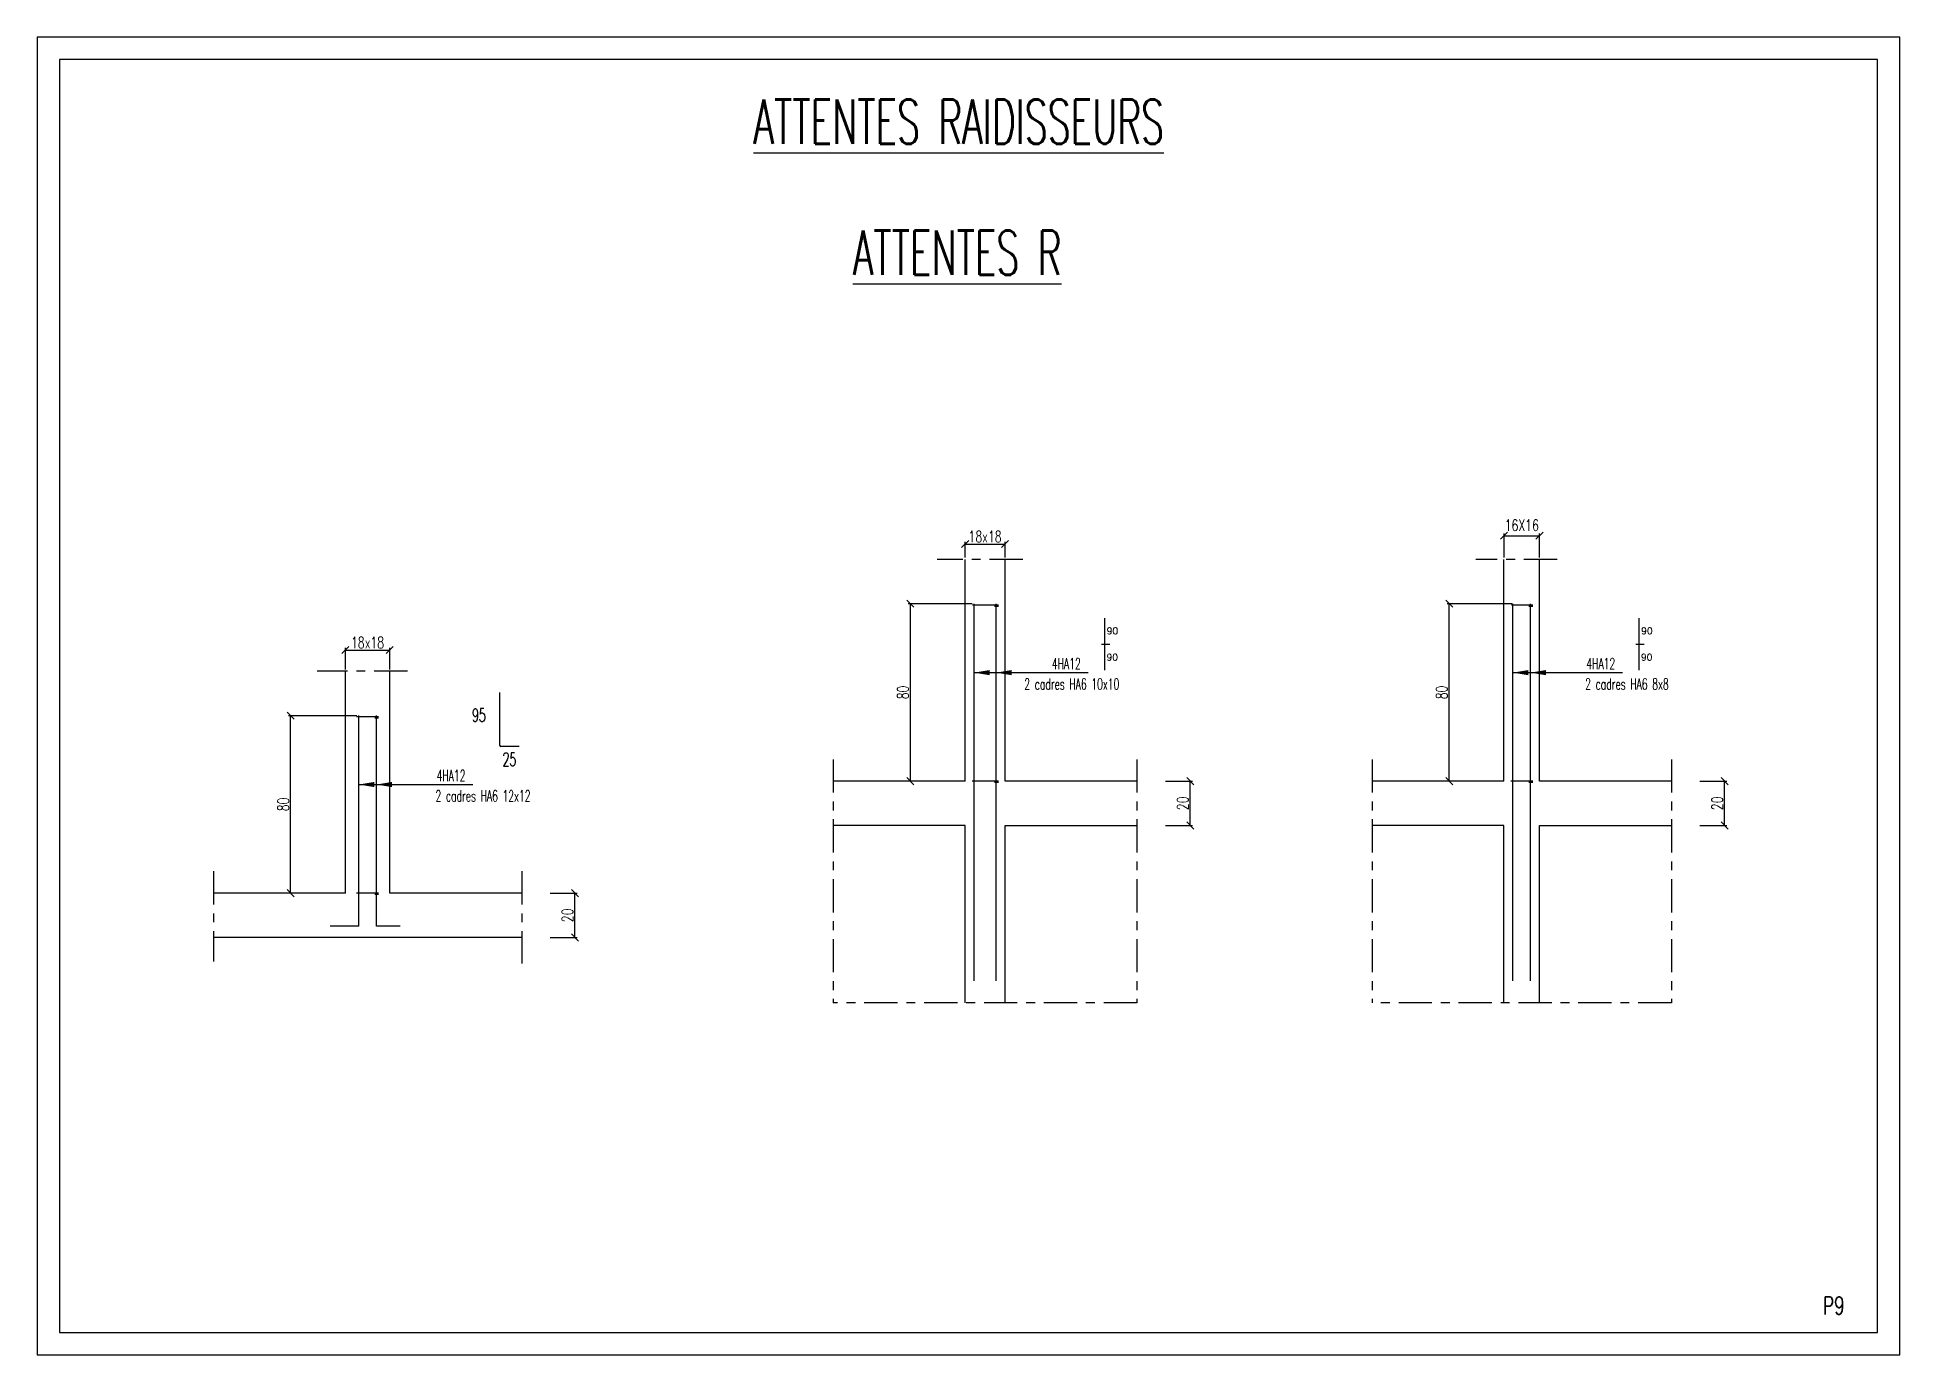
# Model space of a CAD drawing. Extents: x 308 to 787, y -199 to -146.
# Drawn here: x 660.97 to 681.97, y -169.39 to -154.54 of the extents above; entities that cross this region are included whole.
import ezdxf

# ---------------------------------------------------------------- set-up
doc = ezdxf.new("R2010")
doc.units = 0
doc.header["$LTSCALE"] = 0.5
doc.header["$MEASUREMENT"] = 0
doc.linetypes.add('AXES2', pattern=[1.125, 0.75, -0.125, 0.125, -0.125])
doc.layers.get('0').update_dxf_attribs({"linetype": 'CONTINUOUS'})
doc.layers.get('DEFPOINTS').update_dxf_attribs({"linetype": 'CONTINUOUS'})
for name, color, linetype in [('COTATION', 7, 'CONTINUOUS'), ('FERRAILLAGE', 1, 'CONTINUOUS'), ('HABILLAGE', 7, 'CONTINUOUS'), ('Texte', 7, 'CONTINUOUS'), ('TEXTES', 1, 'CONTINUOUS')]:
    doc.layers.add(name, color=color, linetype=linetype)
doc.styles.add('ROMANS8', font='romans.shx', dxfattribs={"width": 0.7})
doc.dimstyles.new('I84 1-20 cm', dxfattribs={"dimscale": 0.4, "dimtxt": 0.32, "dimasz": 0.2, "dimexe": 0.06, "dimexo": 0.05, "dimgap": 0.05, "dimtad": 1, "dimdec": 1, "dimlfac": 40, "dimzin": 9, "dimdsep": 46, "dimtxsty": 'ROMANS8', "dimblk": 'OBLIQUE', "dimcen": 0.09, "dimclrd": 256, "dimclre": 256, "dimclrt": 1, "dimadec": 0, "dimazin": 0, "dimtfac": 1, "dimtdec": 1, "dimtofl": 0, "dimtmove": 2, "dimatfit": 3, "dimfxl": 0, "dimtolj": 1, "dimtzin": 0, "dimarcsym": 0})

msp = doc.modelspace()

# ---------------------------------------------------------------- texts
at = {"layer": 'FERRAILLAGE', "color": 7, "style": 'ROMANS8'}
for p in [(673.0267, -161.269), (679.0522, -161.269), (673.0246, -161.5654), (679.0501, -161.5654)]:
    msp.add_text('90', height=0.075, dxfattribs=at).set_placement(p)
at = {"layer": 'FERRAILLAGE', "color": 1, "style": 'ROMANS8', "width": 0.6}
for s, height, p in [('4HA12', 0.12665, (672.4082, -161.664)), ('4HA12', 0.12665, (678.4336, -161.664)), ('2 cadres HA6 10x10', 0.126654, (672.0971, -161.8935)), ('2 cadres HA6 8x8', 0.126654, (678.4211, -161.8935)), ('4HA12', 0.12665, (665.4705, -162.9252)), ('2 cadres HA6 12x12', 0.126654, (665.4579, -163.1547))]:
    msp.add_text(s, height=height, dxfattribs=at).set_placement(p)
at = {"layer": 'FERRAILLAGE', "color": 7, "style": 'ROMANS8', "width": 0.6}
for s, p in [('95', (665.8699, -162.2564)), ('25', (666.2146, -162.7542))]:
    msp.add_text(s, height=0.15, dxfattribs=at).set_placement(p)
at = {"layer": 'HABILLAGE', "color": 1, "style": 'ROMANS8', "width": 0.7}
msp.add_text('P9', height=0.2, dxfattribs=at).set_placement((681.101, -168.9361))
at = {"layer": 'Texte', "color": 4, "style": 'ROMANS8', "width": 0.6}
msp.add_text('%%uATTENTES R', height=0.5, dxfattribs=at).set_placement((670.164, -157.2193))
at = {"layer": 'TEXTES', "color": 4, "style": 'ROMANS8', "width": 0.6}
msp.add_text('%%uATTENTES RAIDISSEURS', height=0.5, dxfattribs=at).set_placement((669.0435, -155.7416))

# ---------------------------------------------------------------- blocks, each defined once
blk = doc.blocks.new('_Oblique')
at = {"layer": 'COTATION', "color": 0, "lineweight": -2}
blk.add_line((-0.5, -0.5), (0.5, 0.5), dxfattribs=at)
blk = doc.blocks.new('*D685')
at = {"layer": 'COTATION', "lineweight": -2, "transparency": 16777216}
for p, q in [((673.688, -162.925), (673.992, -162.925)), ((673.968, -163.425), (673.968, -162.925)), ((673.688, -163.425), (673.992, -163.425))]:
    blk.add_line(p, q, dxfattribs=at)
at = {"layer": 'DEFPOINTS', "color": 0, "transparency": 16777216}
for p in [(673.668, -162.925), (673.968, -162.925), (673.668, -163.425)]:
    blk.add_point(p, dxfattribs=at)
at = {"layer": 'COTATION', "lineweight": -2, "transparency": 16777216, "xscale": 0.08000000000000002, "yscale": 0.08000000000000002, "zscale": 0.08000000000000002}
for p, rotation in [((673.968, -162.925), 90), ((673.968, -163.425), 270)]:
    blk.add_blockref('_Oblique', p, dxfattribs=dict(at, rotation=rotation))
at = {"layer": 'COTATION', "color": 1, "transparency": 16777216, "insert": (673.884, -163.175), "char_height": 0.128, "attachment_point": 5, "rotation": 90, "style": 'ROMANS8'}
blk.add_mtext('\\A1;20', dxfattribs=at)
blk = doc.blocks.new('*D686')
at = {"layer": 'COTATION', "lineweight": -2, "transparency": 16777216}
for p, q in [((671.509, -160.925), (670.789, -160.925)), ((670.813, -162.925), (670.813, -160.925)), ((671.41, -162.925), (670.789, -162.925))]:
    blk.add_line(p, q, dxfattribs=at)
at = {"layer": 'DEFPOINTS', "color": 0, "transparency": 16777216}
for p in [(670.813, -160.925), (671.529, -160.925), (671.43, -162.925)]:
    blk.add_point(p, dxfattribs=at)
at = {"layer": 'COTATION', "lineweight": -2, "transparency": 16777216, "xscale": 0.08000000000000002, "yscale": 0.08000000000000002, "zscale": 0.08000000000000002}
for p, rotation in [((670.813, -160.925), 90), ((670.813, -162.925), 270)]:
    blk.add_blockref('_Oblique', p, dxfattribs=dict(at, rotation=rotation))
at = {"layer": 'COTATION', "color": 1, "transparency": 16777216, "insert": (670.729, -161.925), "char_height": 0.128, "attachment_point": 5, "rotation": 90, "style": 'ROMANS8'}
blk.add_mtext('\\A1;80', dxfattribs=at)
blk = doc.blocks.new('*D687')
at = {"layer": 'COTATION', "lineweight": -2, "transparency": 16777216}
for p, q in [((666.75, -164.187), (667.054, -164.187)), ((667.03, -164.687), (667.03, -164.187)), ((666.75, -164.687), (667.054, -164.687))]:
    blk.add_line(p, q, dxfattribs=at)
at = {"layer": 'DEFPOINTS', "color": 0, "transparency": 16777216}
for p in [(666.73, -164.187), (667.03, -164.187), (666.73, -164.687)]:
    blk.add_point(p, dxfattribs=at)
at = {"layer": 'COTATION', "lineweight": -2, "transparency": 16777216, "xscale": 0.08000000000000002, "yscale": 0.08000000000000002, "zscale": 0.08000000000000002}
for p, rotation in [((667.03, -164.187), 90), ((667.03, -164.687), 270)]:
    blk.add_blockref('_Oblique', p, dxfattribs=dict(at, rotation=rotation))
at = {"layer": 'COTATION', "color": 1, "transparency": 16777216, "insert": (666.946, -164.437), "char_height": 0.128, "attachment_point": 5, "rotation": 90, "style": 'ROMANS8'}
blk.add_mtext('\\A1;20', dxfattribs=at)
blk = doc.blocks.new('*D688')
at = {"layer": 'COTATION', "lineweight": -2, "transparency": 16777216}
for p, q in [((664.572, -162.187), (663.801, -162.187)), ((663.825, -164.187), (663.825, -162.187)), ((664.422, -164.187), (663.801, -164.187))]:
    blk.add_line(p, q, dxfattribs=at)
at = {"layer": 'DEFPOINTS', "color": 0, "transparency": 16777216}
for p in [(663.825, -162.187), (664.592, -162.187), (664.442, -164.187)]:
    blk.add_point(p, dxfattribs=at)
at = {"layer": 'COTATION', "lineweight": -2, "transparency": 16777216, "xscale": 0.08000000000000002, "yscale": 0.08000000000000002, "zscale": 0.08000000000000002}
for p, rotation in [((663.825, -162.187), 90), ((663.825, -164.187), 270)]:
    blk.add_blockref('_Oblique', p, dxfattribs=dict(at, rotation=rotation))
at = {"layer": 'COTATION', "color": 1, "transparency": 16777216, "insert": (663.741, -163.187), "char_height": 0.128, "attachment_point": 5, "rotation": 90, "style": 'ROMANS8'}
blk.add_mtext('\\A1;80', dxfattribs=at)
blk = doc.blocks.new('*D689')
at = {"layer": 'COTATION', "lineweight": -2, "transparency": 16777216}
for p, q in [((671.43, -160.405), (671.43, -160.228)), ((671.88, -160.405), (671.88, -160.228)), ((671.43, -160.252), (671.88, -160.252))]:
    blk.add_line(p, q, dxfattribs=at)
at = {"layer": 'DEFPOINTS', "color": 0, "transparency": 16777216}
for p in [(671.43, -160.425), (671.88, -160.252), (671.88, -160.425)]:
    blk.add_point(p, dxfattribs=at)
at = {"layer": 'COTATION', "lineweight": -2, "transparency": 16777216, "xscale": 0.08000000000000002, "yscale": 0.08000000000000002, "zscale": 0.08000000000000002, "rotation": 180}
blk.add_blockref('_Oblique', (671.43, -160.252), dxfattribs=at)
at = {"layer": 'COTATION', "lineweight": -2, "transparency": 16777216, "xscale": 0.08000000000000002, "yscale": 0.08000000000000002, "zscale": 0.08000000000000002}
blk.add_blockref('_Oblique', (671.88, -160.252), dxfattribs=at)
at = {"layer": 'COTATION', "color": 1, "transparency": 16777216, "insert": (671.655, -160.168), "char_height": 0.128, "attachment_point": 5, "style": 'ROMANS8'}
blk.add_mtext('\\A1;18x18', dxfattribs=at)
blk = doc.blocks.new('*D690')
at = {"layer": 'COTATION', "lineweight": -2, "transparency": 16777216}
for p, q in [((664.442, -161.667), (664.442, -161.423)), ((664.442, -161.447), (664.942, -161.447)), ((664.942, -161.667), (664.942, -161.423))]:
    blk.add_line(p, q, dxfattribs=at)
at = {"layer": 'DEFPOINTS', "color": 0, "transparency": 16777216}
for p in [(664.942, -161.447), (664.442, -161.687), (664.942, -161.687)]:
    blk.add_point(p, dxfattribs=at)
at = {"layer": 'COTATION', "lineweight": -2, "transparency": 16777216, "xscale": 0.08000000000000002, "yscale": 0.08000000000000002, "zscale": 0.08000000000000002, "rotation": 180}
blk.add_blockref('_Oblique', (664.442, -161.447), dxfattribs=at)
at = {"layer": 'COTATION', "lineweight": -2, "transparency": 16777216, "xscale": 0.08000000000000002, "yscale": 0.08000000000000002, "zscale": 0.08000000000000002}
blk.add_blockref('_Oblique', (664.942, -161.447), dxfattribs=at)
at = {"layer": 'COTATION', "color": 1, "transparency": 16777216, "insert": (664.692, -161.363), "char_height": 0.128, "attachment_point": 5, "style": 'ROMANS8'}
blk.add_mtext('\\A1;18x18', dxfattribs=at)
blk = doc.blocks.new('*D691')
at = {"layer": 'COTATION', "lineweight": -2, "transparency": 16777216}
for p, q in [((679.713, -162.925), (680.017, -162.925)), ((679.993, -163.425), (679.993, -162.925)), ((679.713, -163.425), (680.017, -163.425))]:
    blk.add_line(p, q, dxfattribs=at)
at = {"layer": 'DEFPOINTS', "color": 0, "transparency": 16777216}
for p in [(679.693, -162.925), (679.993, -162.925), (679.693, -163.425)]:
    blk.add_point(p, dxfattribs=at)
at = {"layer": 'COTATION', "lineweight": -2, "transparency": 16777216, "xscale": 0.08000000000000002, "yscale": 0.08000000000000002, "zscale": 0.08000000000000002}
for p, rotation in [((679.993, -162.925), 90), ((679.993, -163.425), 270)]:
    blk.add_blockref('_Oblique', p, dxfattribs=dict(at, rotation=rotation))
at = {"layer": 'COTATION', "color": 1, "transparency": 16777216, "insert": (679.909, -163.175), "char_height": 0.128, "attachment_point": 5, "rotation": 90, "style": 'ROMANS8'}
blk.add_mtext('\\A1;20', dxfattribs=at)
blk = doc.blocks.new('*D692')
at = {"layer": 'COTATION', "lineweight": -2, "transparency": 16777216}
for p, q in [((677.597, -160.925), (676.864, -160.925)), ((676.888, -162.925), (676.888, -160.925)), ((677.486, -162.925), (676.864, -162.925))]:
    blk.add_line(p, q, dxfattribs=at)
at = {"layer": 'DEFPOINTS', "color": 0, "transparency": 16777216}
for p in [(676.888, -160.925), (677.617, -160.925), (677.506, -162.925)]:
    blk.add_point(p, dxfattribs=at)
at = {"layer": 'COTATION', "lineweight": -2, "transparency": 16777216, "xscale": 0.08000000000000002, "yscale": 0.08000000000000002, "zscale": 0.08000000000000002}
for p, rotation in [((676.888, -160.925), 90), ((676.888, -162.925), 270)]:
    blk.add_blockref('_Oblique', p, dxfattribs=dict(at, rotation=rotation))
at = {"layer": 'COTATION', "color": 1, "transparency": 16777216, "insert": (676.804, -161.925), "char_height": 0.128, "attachment_point": 5, "rotation": 90, "style": 'ROMANS8'}
blk.add_mtext('\\A1;80', dxfattribs=at)
blk = doc.blocks.new('*D693')
at = {"layer": 'COTATION', "lineweight": -2, "transparency": 16777216}
for p, q in [((677.506, -160.405), (677.506, -160.134)), ((677.506, -160.158), (677.906, -160.158)), ((677.906, -160.405), (677.906, -160.134))]:
    blk.add_line(p, q, dxfattribs=at)
at = {"layer": 'DEFPOINTS', "color": 0, "transparency": 16777216}
for p in [(677.906, -160.158), (677.506, -160.425), (677.906, -160.425)]:
    blk.add_point(p, dxfattribs=at)
at = {"layer": 'COTATION', "lineweight": -2, "transparency": 16777216, "xscale": 0.08000000000000002, "yscale": 0.08000000000000002, "zscale": 0.08000000000000002, "rotation": 180}
blk.add_blockref('_Oblique', (677.506, -160.158), dxfattribs=at)
at = {"layer": 'COTATION', "lineweight": -2, "transparency": 16777216, "xscale": 0.08000000000000002, "yscale": 0.08000000000000002, "zscale": 0.08000000000000002}
blk.add_blockref('_Oblique', (677.906, -160.158), dxfattribs=at)
at = {"layer": 'COTATION', "color": 1, "transparency": 16777216, "insert": (677.706, -160.04), "char_height": 0.128, "attachment_point": 5, "style": 'ROMANS8'}
blk.add_mtext('\\A1;16X16', dxfattribs=at)

# ---------------------------------------------------------------- dimensions: what is measured, and where the dimension line sits
at = {"layer": 'COTATION'}
for base, p1, p2, text, picture, middle in [((677.9056, -160.1578), (677.5056, -160.4253), (677.9056, -160.4253), '<>X16', '*D693', (677.7056, -160.0398)), ((671.8801, -160.2519), (671.4301, -160.4253), (671.8801, -160.4253), '<>x18', '*D689', (671.6551, -160.1679)), ((664.9425, -161.4474), (664.4425, -161.6866), (664.9425, -161.6866), '18x18', '*D690', (664.6925, -161.3634))]:
    dim = msp.add_linear_dim(base=base, p1=p1, p2=p2, text=text, dimstyle='I84 1-20 cm', dxfattribs=at)
    dim.commit()
    dim.dimension.update_dxf_attribs({"geometry": picture, "text_midpoint": middle})
for base, p1, p2, picture, middle in [((670.8128, -160.9253), (671.4301, -162.9253), (671.529, -160.9253), '*D686', (670.7288, -161.9253)), ((676.8883, -160.9253), (677.5056, -162.9253), (677.6165, -160.9253), '*D692', (676.8043, -161.9253)), ((663.8251, -162.1866), (664.4425, -164.1866), (664.5925, -162.1866), '*D688', (663.7411, -163.1866)), ((673.9676, -162.9253), (673.6676, -163.4253), (673.6676, -162.9253), '*D685', (673.8836, -163.1753)), ((679.9931, -162.9253), (679.6931, -163.4253), (679.6931, -162.9253), '*D691', (679.9091, -163.1753)), ((667.03, -164.1866), (666.73, -164.6866), (666.73, -164.1866), '*D687', (666.946, -164.4366))]:
    dim = msp.add_linear_dim(base=base, p1=p1, p2=p2, angle=90, dimstyle='I84 1-20 cm', dxfattribs=at)
    dim.commit()
    dim.dimension.update_dxf_attribs({"geometry": picture, "text_midpoint": middle})

# ---------------------------------------------------------------- linework, layer by layer
at = {"color": 4}
msp.add_lwpolyline([(681.9678, -169.39), (681.9678, -154.54), (660.9678, -154.54), (660.9678, -169.39)], close=True, dxfattribs=at)
at = {"color": 7}
msp.add_lwpolyline([(661.2178, -169.14), (681.7178, -169.14), (681.7178, -154.79), (661.2178, -154.79)], close=True, dxfattribs=at)
at = {"layer": 'FERRAILLAGE', "color": 6, "linetype": 'AXES2'}
for p, q in [((672.0796, -160.4253), (671.1133, -160.4253)), ((678.105, -160.4253), (677.1888, -160.4253)), ((665.1419, -161.6866), (664.1257, -161.6866)), ((669.9426, -162.679), (669.9426, -165.4253)), ((673.3676, -162.679), (673.3676, -165.4253)), ((676.0181, -162.679), (676.0181, -165.4253)), ((679.3931, -162.679), (679.3931, -165.4253)), ((662.955, -163.9403), (662.955, -164.9592)), ((666.43, -163.9403), (666.43, -164.9809)), ((673.3676, -165.4253), (669.9426, -165.4253)), ((679.3931, -165.4253), (676.0181, -165.4253))]:
    msp.add_line(p, q, dxfattribs=at)
at = {"layer": 'FERRAILLAGE', "color": 3}
for p, q in [((671.4301, -162.9253), (671.4301, -160.4253)), ((671.8801, -162.9253), (671.8801, -160.4253)), ((677.5056, -162.9253), (677.5056, -160.4253)), ((677.9056, -162.9253), (677.9056, -160.4253)), ((664.4425, -164.1866), (664.4425, -161.6866)), ((664.9425, -164.1866), (664.9425, -161.6866)), ((671.4301, -162.9253), (669.9426, -162.9253)), ((673.3676, -162.9253), (671.8801, -162.9253)), ((677.5056, -162.9253), (676.0181, -162.9253)), ((679.3931, -162.9253), (677.9056, -162.9253)), ((671.4301, -163.4253), (669.9426, -163.4253)), ((671.4301, -165.4253), (671.4301, -163.4253)), ((671.8801, -163.4253), (673.3676, -163.4253)), ((671.8801, -165.4253), (671.8801, -163.4253)), ((677.5056, -163.4253), (676.0181, -163.4253)), ((677.5056, -165.4253), (677.5056, -163.4253)), ((677.9056, -163.4253), (679.3931, -163.4253)), ((677.9056, -165.4253), (677.9056, -163.4253)), ((664.4425, -164.1866), (662.955, -164.1866)), ((666.43, -164.1866), (664.9425, -164.1866)), ((666.43, -164.6866), (662.955, -164.6866))]:
    msp.add_line(p, q, dxfattribs=at)
at = {"layer": 'FERRAILLAGE', "color": 7}
for p, q in [((671.8042, -160.9399), (671.5141, -160.9399)), ((671.8042, -160.955), (671.7606, -160.955)), ((677.8297, -160.9399), (677.5907, -160.9399)), ((677.8297, -160.955), (677.7861, -160.955)), ((672.9673, -161.3816), (673.0619, -161.3816)), ((678.9928, -161.3816), (679.0874, -161.3816)), ((671.5301, -161.7016), (672.8168, -161.7016)), ((677.6056, -161.7016), (678.8423, -161.7016)), ((664.8165, -162.2011), (664.5667, -162.2011)), ((664.8165, -162.2163), (664.773, -162.2163)), ((671.8042, -162.9253), (671.5104, -162.9253)), ((671.8042, -162.9405), (671.7606, -162.9405)), ((677.8297, -162.9253), (677.5824, -162.9253)), ((677.8297, -162.9405), (677.7861, -162.9405)), ((664.5925, -162.9629), (665.8792, -162.9629)), ((664.8165, -164.1866), (664.5667, -164.1866)), ((664.8165, -164.2018), (664.773, -164.2018))]:
    msp.add_line(p, q, dxfattribs=at)
at = {"layer": 'FERRAILLAGE'}
for p, q in [((671.5301, -165.1753), (671.5301, -160.9253)), ((671.7801, -165.1753), (671.7801, -160.9253)), ((677.6056, -165.1753), (677.6056, -160.9253)), ((677.8056, -165.1753), (677.8056, -160.9253)), ((673.0042, -161.6745), (673.0042, -161.0886)), ((679.0297, -161.6745), (679.0297, -161.0886)), ((666.1815, -161.9257), (666.1815, -162.5196)), ((664.5925, -164.5595), (664.5925, -162.1866)), ((664.7925, -164.5595), (664.7925, -162.1866)), ((666.4002, -162.5346), (666.1965, -162.5346)), ((664.5925, -164.5595), (664.2697, -164.5595)), ((665.0614, -164.5595), (664.7925, -164.5595))]:
    msp.add_line(p, q, dxfattribs=at)
msp.add_arc((666.1965, -162.5196), 0.015, 180, 270, dxfattribs=at)
at = {"layer": 'FERRAILLAGE', "color": 7}
for points in [[(671.705, -161.6725), (671.705, -161.7308), (671.5301, -161.7016)], [(671.955, -161.6725), (671.955, -161.7308), (671.7801, -161.7016)], [(677.7805, -161.6725), (677.7805, -161.7308), (677.6056, -161.7016)], [(677.9805, -161.6725), (677.9805, -161.7308), (677.8056, -161.7016)], [(664.7674, -162.9337), (664.7674, -162.992), (664.5925, -162.9629)], [(664.9674, -162.9337), (664.9674, -162.992), (664.7925, -162.9629)]]:
    msp.add_solid(points, dxfattribs=at)

msp.set_redraw_order([(e.dxf.handle, doc.entitydb.next_handle()) for e in msp.query("TEXT MTEXT ATTDEF DIMENSION ARC_DIMENSION")])  # texts and dimensions are drawn at this point

doc.saveas('drawing.dxf')
